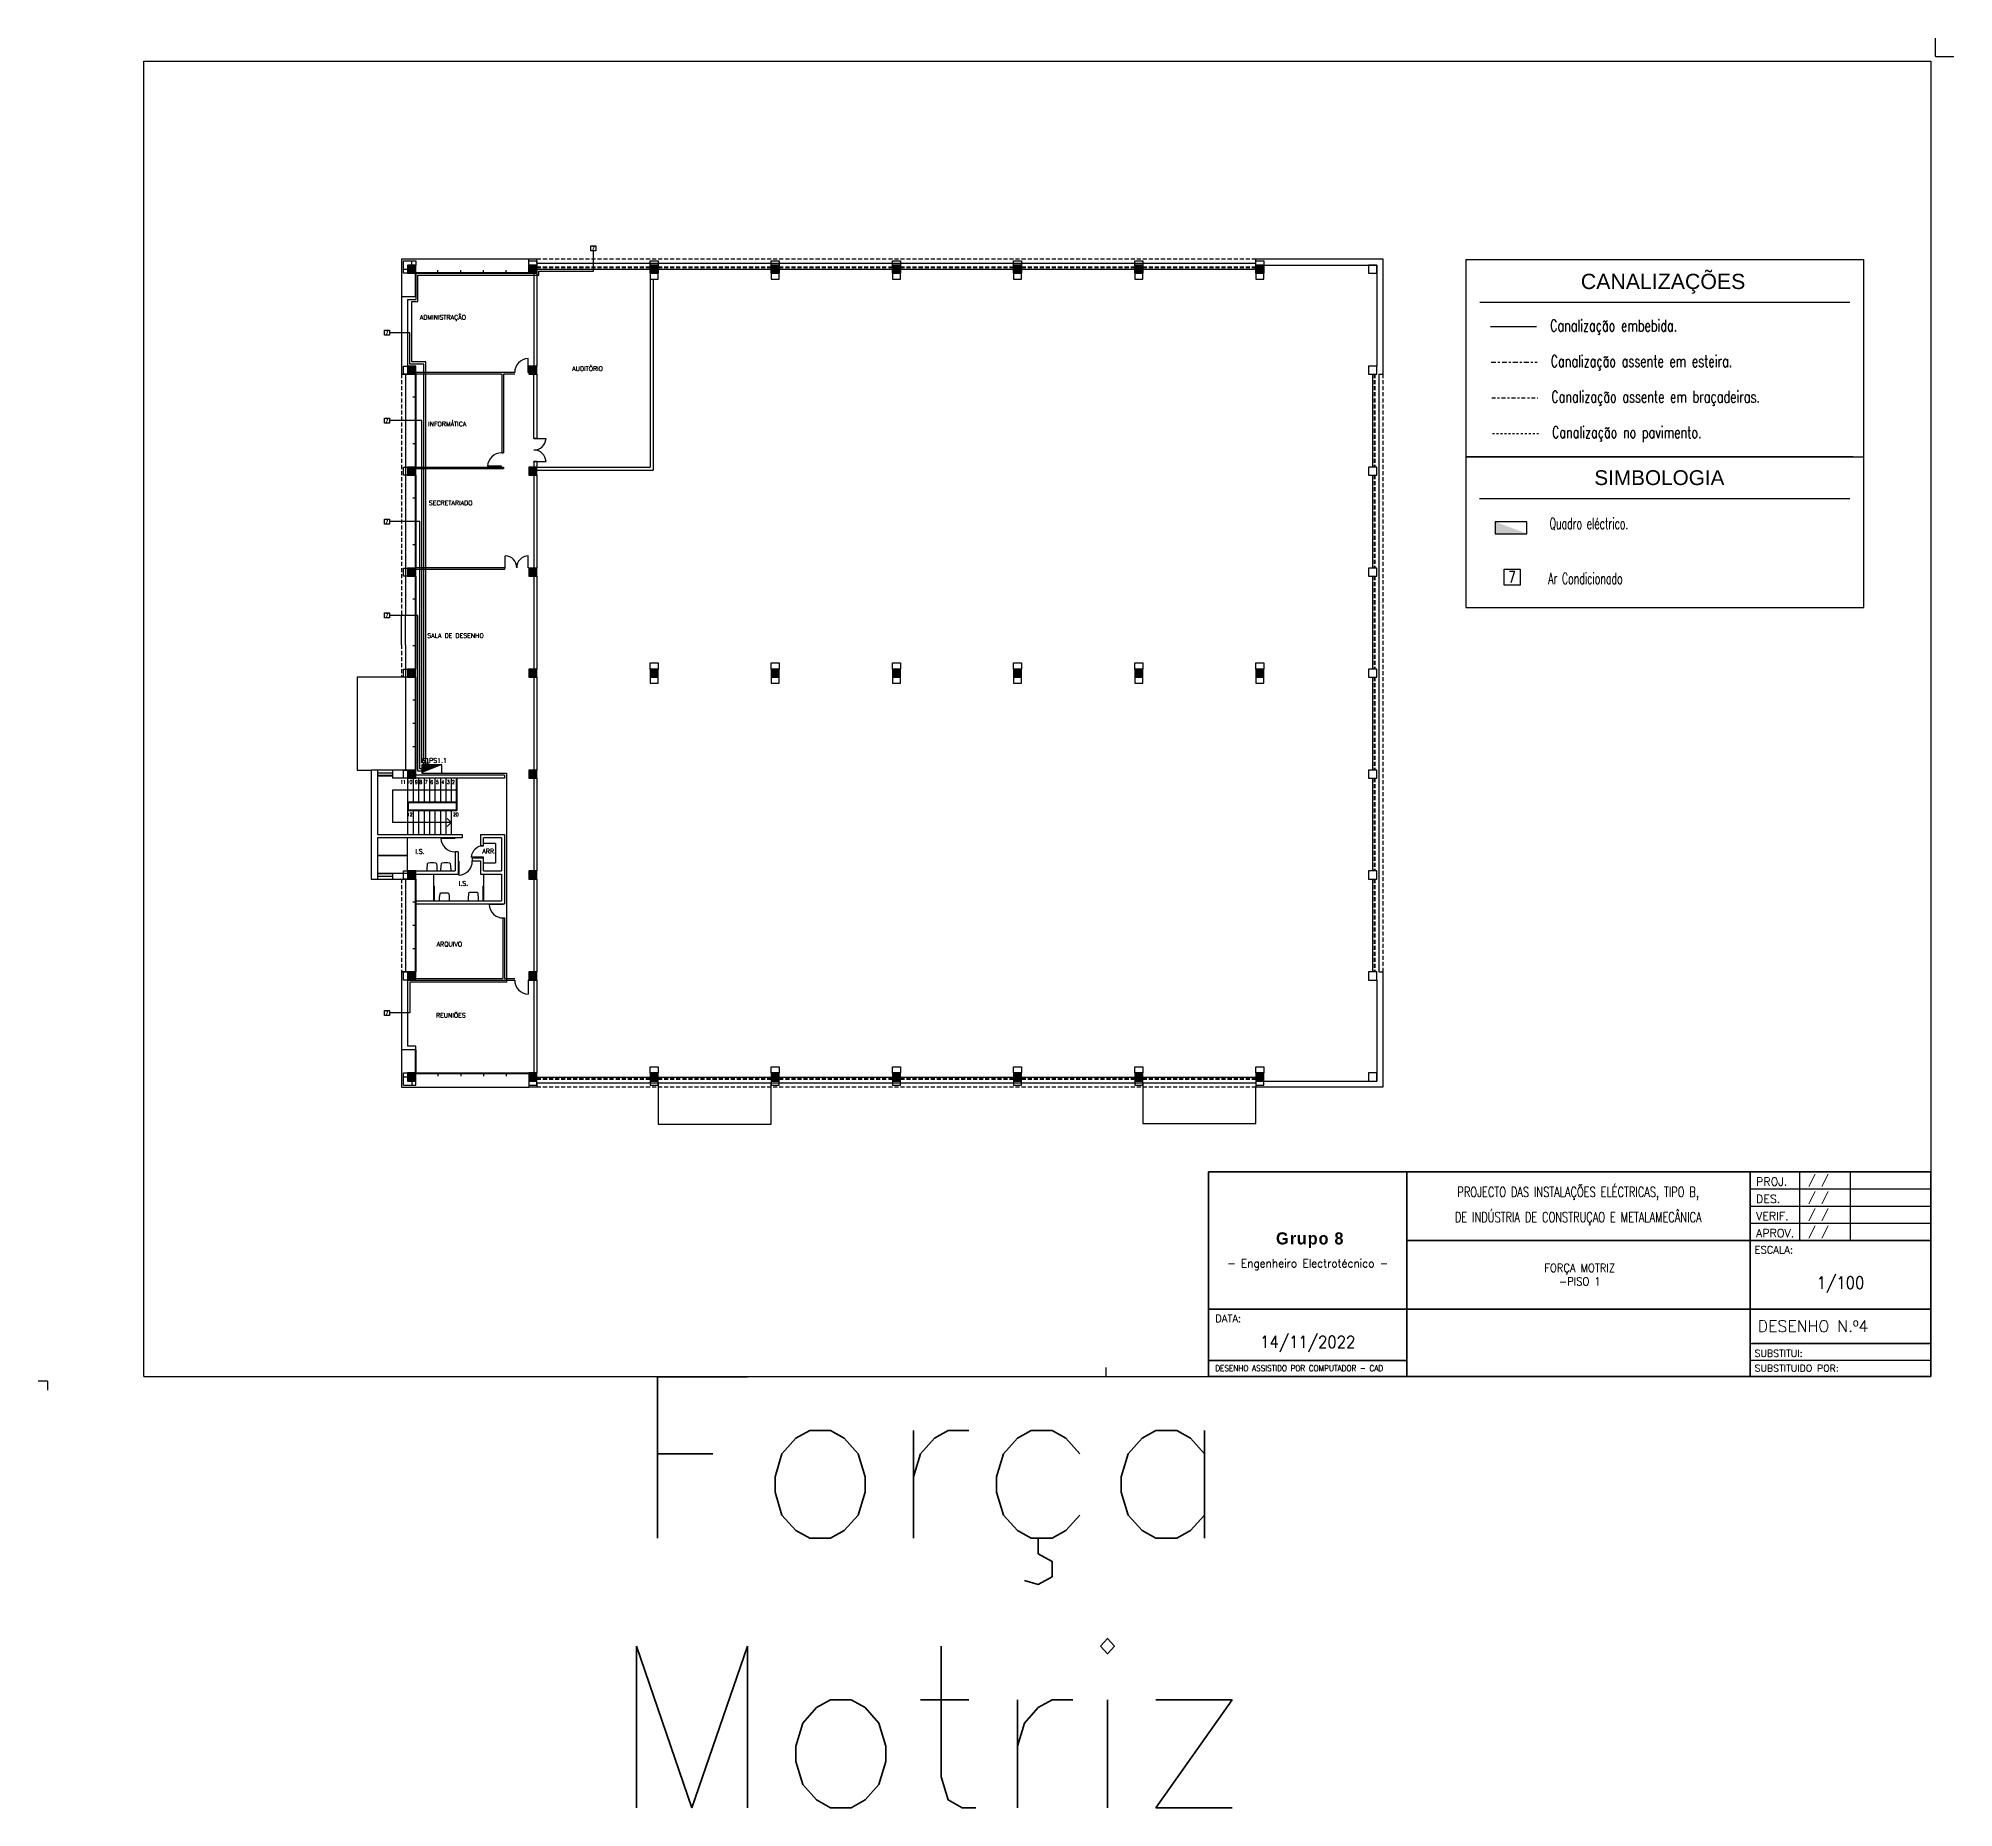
# Model space of a CAD drawing. Extents: x -9 to 600, y -23 to 65.
# Drawn here: x 505.2 to 600.1, y -23 to 64.6 of the extents above; entities that cross this region are included whole.
import ezdxf
from ezdxf.enums import TextEntityAlignment as Align

# ---------------------------------------------------------------- set-up
doc = ezdxf.new("R2010")
doc.units = 0
doc.header["$LTSCALE"] = 0.8
doc.header["$MEASUREMENT"] = 0
for name, pattern in [('CENTER2', [1.125, 0.75, -0.125, 0.125, -0.125]), ('DASHDOT2', [1.5875, 0.79375, -0.396875, 0, -0.396875]), ('HIDDEN', [0.375, 0.25, -0.125])]:
    doc.linetypes.add(name, pattern=pattern)
doc.layers.get('0').update_dxf_attribs({"color": 3, "linetype": 'CONTINUOUS'})
for name, color, linetype in [('Desenho base', 7, 'CONTINUOUS'), ('LEGENDA', 1, 'CONTINUOUS'), ('Quadros', 170, 'CONTINUOUS'), ('TOM', 4, 'CONTINUOUS'), ('tomadas2', 6, 'CONTINUOUS')]:
    doc.layers.add(name, color=color, linetype=linetype)
doc.styles.add('ARIAL', font='arial.ttf')
doc.styles.add('PEN', font='ROMANS.SHX', dxfattribs={"width": 0.7, "height": 1})
doc.styles.add('ROMANS', font='romans', dxfattribs={"width": 0.9})
doc.styles.get("Standard").update_dxf_attribs({"font": 'ROMANS'})

msp = doc.modelspace()

# ---------------------------------------------------------------- texts
at = {"color": 0, "linetype": 'Continuous', "lineweight": 20, "style": 'ROMANS'}
for s, p in [('PROJ.', (590.297, 7.769)), ('DES.', (590.297, 6.912)), ('VERIF.', (590.297, 6.065)), ('APROV.', (590.297, 5.217))]:
    msp.add_text(s, height=0.4, dxfattribs=at).set_placement(p)
at = {"color": 0, "lineweight": 20, "style": 'ROMANS'}
for s, height, p in [(' / /', 0.4, (592.6, 7.861)), (' / /', 0.4, (592.6, 7.011)), (' / /', 0.4, (592.6, 6.159)), (' / /', 0.4, (592.6, 5.309)), ('ESCALA:', 0.36, (590.224, 4.414)), ('DATA:', 0.36, (563.52, 1.014)), ('DESENHO N.º4 ', 0.57, (590.38, 0.527)), ('SUBSTITUI:', 0.34, (590.224, -0.697)), ('SUBSTITUIDO POR:', 0.34, (590.224, -1.437))]:
    msp.add_text(s, height=height, dxfattribs=at).set_placement(p)
at = {"color": 0, "lineweight": 20, "style": 'ROMANS', "width": 0.757635}
msp.add_text('DESENHO ASSISTIDO POR COMPUTADOR - CAD', height=0.304, dxfattribs=at).set_placement((563.52, -1.42), (571.834, -1.42), align=Align.FIT)
at = {"color": 0, "linetype": 'HIDDEN', "lineweight": 20, "insert": (581.489, 6.762), "char_height": 0.5, "width": 17.03517, "attachment_point": 5, "line_spacing_factor": 1.5, "style": 'ROMANS'}
msp.add_mtext('\\pxt28;{\\W0.71;PROJECTO DAS INSTALAÇÕES ELÉCTRICAS, TIPO B,\\PDE INDÚSTRIA DE CONSTRUÇAO E METALAMECÂNICA}', dxfattribs=at)
at = {"color": 0, "lineweight": 20, "insert": (594.477, 2.867), "char_height": 0.6, "width": 8.94, "attachment_point": 5, "style": 'ROMANS'}
msp.add_mtext('1/100', dxfattribs=at)
at = {"color": 7, "lineweight": 20, "insert": (568.097, -0.067), "char_height": 0.6, "width": 9.82, "attachment_point": 5, "style": 'ROMANS'}
msp.add_mtext('14/11/2022', dxfattribs=at)
at = {"layer": 'Desenho base', "style": 'ROMANS'}
for s, p in [('ADMINISTRAÇÃO', (524.134, 50.648)), ('AUDITÓRIO', (531.676, 48.103)), ('INFORMÁTICA', (524.549, 45.367)), ('SECRETARIADO', (524.581, 41.457)), ('SALA DE DESENHO', (524.502, 34.887)), ('I.S.', (523.907, 24.201)), ('ARR.', (527.229, 24.22)), ('I.S.', (526.063, 22.621)), ('ARQUIVO', (524.967, 19.611)), ('REUNIÕES', (524.932, 16.088))]:
    msp.add_text(s, height=0.225, dxfattribs=at).set_placement(p)
at = {"layer": 'Desenho base', "linetype": 'Continuous', "style": 'PEN', "width": 0.7}
for s, p in [('Canalização embebida.', (580.095, 50.06, 7.299)), ('Canalização assente em esteira.', (580.127, 48.299, 7.299)), ('Canalização assente em braçadeiras.', (580.159, 46.538, 7.299)), ('Canalização no pavimento.', (580.191, 44.777, 7.299))]:
    msp.add_text(s, height=0.5797, dxfattribs=at).set_placement(p)
at = {"layer": 'Desenho base'}
for s, height, style, width, p in [('Quadro eléctrico.', 0.56403, 'PEN', 0.6, (580.072, 40.27, 0.001)), ('Ar Condicionado', 0.56403, 'PEN', 0.6, (580.005, 37.548, 0.001)), ('11', 0.175, 'ROMANS', 0.9, (523.165, 27.662)), ('10', 0.175, 'ROMANS', 0.9, (523.491, 27.662)), ('9', 0.175, 'ROMANS', 0.9, (523.901, 27.662)), ('8', 0.175, 'ROMANS', 0.9, (524.115, 27.662)), ('7', 0.175, 'ROMANS', 0.9, (524.385, 27.662)), ('6', 0.175, 'ROMANS', 0.9, (524.656, 27.662)), ('5', 0.175, 'ROMANS', 0.9, (524.935, 27.662)), ('4', 0.175, 'ROMANS', 0.9, (525.196, 27.662)), ('3', 0.175, 'ROMANS', 0.9, (525.476, 27.662)), ('2', 0.175, 'ROMANS', 0.9, (525.727, 27.662)), ('12', 0.175, 'ROMANS', 0.9, (523.5, 26.059)), ('20', 0.175, 'ROMANS', 0.9, (525.783, 26.059))]:
    msp.add_text(s, height=height, dxfattribs=dict(at, style=style, width=width)).set_placement(p)
at = {"layer": 'Desenho base', "lineweight": 20, "insert": (568.096, 4.526), "char_height": 1, "attachment_point": 5}
msp.add_mtext_dynamic_manual_height_columns('{\\fVivaldi|b1|i0|c0|p66;\\H0.6x;\\T1.1;\\C7; Grupo 8\\H1.66667x;\\P\\Fromans|c0;\\H0.2x;\\T1;\\P\\H2x;\\W0.95;- Engenheiro Electrotécnico -}', width=9.81896, gutter_width=2, heights=[0], dxfattribs=at)
at = {"layer": 'Desenho base', "color": 7, "lineweight": 20, "insert": (581.567, 3.362), "char_height": 0.4, "width": 16.6992, "attachment_point": 5, "style": 'ROMANS'}
msp.add_mtext('\\pxt23;{\\C256;FORÇA MOTRIZ\\P-PISO 1}', dxfattribs=at)
at = {"layer": 'Desenho base', "insert": (549.438, -12.357), "char_height": 8, "attachment_point": 5}
msp.add_mtext_dynamic_manual_height_columns('Força Motriz', width=63.19061, gutter_width=15, heights=[0], dxfattribs=at)
at = {"layer": 'LEGENDA', "color": 2, "linetype": 'Continuous', "style": 'ROMANS', "width": 0.7}
for height, p in [(0.178, (532.728, 54.172)), (0.178, (522.506, 50)), (0.178, (522.506, 45.65)), (0.178, (522.506, 40.65)), (0.578, (578.212, 37.898)), (0.178, (522.506, 36.006)), (0.178, (522.506, 16.326))]:
    msp.add_text('7', height=height, dxfattribs=at).set_placement(p, align=Align.MIDDLE_CENTER)
at = {"layer": 'LEGENDA', "color": 1, "style": 'ARIAL'}
for s, height, p in [('CANALIZAÇÕES', 0.7547, (585.692, 52.536)), ('SIMBOLOGIA', 0.7343, (585.508, 42.821, 0.001))]:
    msp.add_text(s, height=height, dxfattribs=at).set_placement(p, align=Align.MIDDLE_CENTER)
at = {"layer": 'Quadros', "style": 'ROMANS'}
msp.add_text('Q_PS1.1', height=0.225, dxfattribs=at).set_placement((524.232, 28.705))

# ---------------------------------------------------------------- blocks, each defined once
blk = doc.blocks.new('PE')
for p, q in [((0, 0), (5, 0)), ((5, 0), (5, 100))]:
    blk.add_line(p, q)
blk.add_arc((0, 0), 100, 0, 87.134)
blk = doc.blocks.new('PD')
for p, q in [((-5, 0), (-5, 100)), ((0, 0), (-5, 0))]:
    blk.add_line(p, q)
blk.add_arc((0, 0), 100, 92.866, 180)
blk = doc.blocks.new('*X30')
at = {"color": 0}
for p, q in [((15.8, 29.801), (16.199, 30.2)), ((15.8, 29.871), (16.129, 30.2)), ((15.8, 29.942), (16.058, 30.2)), ((15.8, 30.013), (15.987, 30.2)), ((15.8, 30.084), (15.916, 30.2)), ((15.8, 30.154), (15.846, 30.2)), ((15.87, 29.8), (16.2, 30.13)), ((15.941, 29.8), (16.2, 30.059)), ((16.011, 29.8), (16.2, 29.989)), ((16.082, 29.8), (16.2, 29.918)), ((16.153, 29.8), (16.2, 29.847))]:
    blk.add_line(p, q, dxfattribs=at)
blk = doc.blocks.new('QUAD')
for p, q in [((0, 0), (0, 0.4)), ((0, 0.4), (1, 0.4)), ((1, 0), (0, 0)), ((1, 0.4), (1, 0))]:
    blk.add_line(p, q)
blk.add_solid([(0, 0.4), (1, 0.4), (1, 0), (1, 0.4)])
blk = doc.blocks.new('Folha A3')
at = {"color": 0}
for p, q in [((412, 289), (412, 293)), ((412, 289), (416, 289)), ((21, 288), (411, 288)), ((21, 1), (21, 288)), ((411, 288), (411, 1)), ((0, 0), (-2, 0)), ((0, 0), (0, -2)), ((21, 1), (411, 1)), ((231, 3), (231, 1))]:
    blk.add_line(p, q, dxfattribs=at)

# ---------------------------------------------------------------- linework, layer by layer
at = {"color": 0, "lineweight": 120}
for p, q in [((598.947, 8.462), (563.187, 8.462)), ((563.187, 8.462), (563.187, -1.678)), ((598.947, 8.462), (598.947, -1.678)), ((598.947, -1.678), (563.187, -1.678))]:
    msp.add_line(p, q, dxfattribs=at)
at = {"color": 0, "lineweight": 60}
for p, q in [((573.007, 8.462), (573.007, -1.678)), ((590.007, 8.462), (590.007, -1.678)), ((573.007, 5.062), (598.947, 5.062)), ((563.187, 1.662), (598.947, 1.662)), ((573.007, -0.888), (563.187, -0.888))]:
    msp.add_line(p, q, dxfattribs=at)
at = {"color": 0, "lineweight": 30}
for p, q in [((590.007, 7.612), (598.947, 7.612)), ((592.447, 8.462), (592.447, 5.062)), ((594.947, 8.462), (594.947, 5.062)), ((590.007, 6.762), (598.947, 6.762)), ((590.007, 5.91), (598.947, 5.91)), ((590.007, -0.038), (598.947, -0.038)), ((598.947, -0.888), (590.007, -0.888)), ((598.947, -0.038), (590.127, -0.038))]:
    msp.add_line(p, q, dxfattribs=at)
at = {"layer": 'Desenho base'}
for p, q in [((523.232, 53.648), (529.532, 53.648)), ((523.332, 52.948), (523.332, 53.548)), ((523.332, 53.548), (523.932, 53.548)), ((523.332, 53.148), (523.532, 53.148)), ((523.532, 53.348), (523.532, 52.948)), ((523.932, 53.348), (523.532, 53.348)), ((523.732, 53.348), (523.732, 53.548)), ((523.932, 53.548), (523.932, 53.348)), ((523.932, 52.948), (523.932, 53.348)), ((529.532, 53.648), (529.932, 53.648)), ((529.532, 53.348), (529.532, 53.648)), ((529.932, 53.348), (529.532, 53.348)), ((529.532, 53.348), (529.532, 52.948)), ((529.932, 53.448), (529.932, 53.648)), ((529.932, 53.448), (565.532, 53.448)), ((529.932, 52.948), (529.932, 53.348)), ((529.932, 53.148), (535.532, 53.148)), ((535.932, 53.348), (535.532, 53.348)), ((535.532, 53.348), (535.532, 52.948)), ((535.932, 52.948), (535.932, 53.348)), ((535.932, 53.148), (541.532, 53.148)), ((541.932, 53.348), (541.532, 53.348)), ((541.532, 53.348), (541.532, 52.948)), ((541.932, 52.948), (541.932, 53.348)), ((541.932, 53.148), (547.532, 53.148)), ((547.932, 53.348), (547.532, 53.348)), ((547.532, 53.348), (547.532, 52.948)), ((547.932, 52.948), (547.932, 53.348)), ((547.932, 53.148), (553.532, 53.148)), ((553.932, 53.348), (553.532, 53.348)), ((553.532, 53.348), (553.532, 52.948)), ((553.932, 52.948), (553.932, 53.348)), ((553.932, 53.148), (559.532, 53.148)), ((559.932, 53.348), (559.532, 53.348)), ((559.532, 53.348), (559.532, 52.948)), ((559.932, 52.948), (559.932, 53.348)), ((559.932, 53.148), (565.532, 53.148)), ((565.532, 53.648), (571.811, 53.648)), ((565.532, 53.448), (565.532, 53.648)), ((565.932, 53.348), (565.532, 53.348)), ((565.532, 53.348), (565.532, 52.948)), ((565.932, 53.348), (571.511, 53.348)), ((565.932, 52.948), (565.932, 53.348)), ((571.511, 53.348), (571.111, 53.348)), ((571.111, 53.348), (571.111, 52.948)), ((571.511, 53.348), (571.511, 48.348)), ((571.511, 52.948), (571.511, 53.348)), ((571.811, 53.648), (571.811, 47.948)), ((575.92, 53.621, -0.002), (595.629, 53.621)), ((575.92, 53.621), (575.92, 43.86)), ((595.629, 43.86), (595.629, 53.621)), ((523.532, 52.948), (523.332, 52.948)), ((523.532, 52.948), (523.932, 52.948)), ((523.902, 52.948), (523.902, 51.798)), ((523.932, 52.978), (529.532, 52.978)), ((523.932, 52.948), (529.532, 52.948)), ((523.932, 52.948), (523.932, 51.798)), ((525.032, 52.948), (525.032, 53.098)), ((526.157, 52.948), (526.157, 53.098)), ((527.282, 52.948), (527.282, 53.098)), ((528.407, 52.948), (528.407, 53.098)), ((529.532, 52.948), (529.932, 52.948)), ((529.782, 52.948), (529.782, 48.348)), ((529.932, 52.948), (529.932, 48.348)), ((535.532, 52.948), (535.932, 52.948)), ((535.532, 52.648), (535.532, 43.348)), ((535.682, 52.648), (535.682, 43.198)), ((541.532, 52.948), (541.932, 52.948)), ((547.532, 52.948), (547.932, 52.948)), ((553.532, 52.948), (553.932, 52.948)), ((559.532, 52.948), (559.932, 52.948)), ((565.532, 52.948), (565.932, 52.948)), ((571.111, 52.948), (571.511, 52.948)), ((523.232, 51.798), (523.232, 47.948)), ((523.232, 51.798), (523.932, 51.798)), ((523.532, 51.648), (523.932, 51.648)), ((523.532, 51.648), (523.532, 48.348)), ((523.932, 51.798), (523.932, 51.648)), ((594.934, 51.486), (576.615, 51.486)), ((523.232, 47.948), (523.532, 47.948)), ((523.432, 47.948), (523.432, 36.004)), ((523.932, 48.348), (523.532, 48.348)), ((523.532, 48.348), (523.532, 47.948)), ((523.532, 47.948), (523.932, 47.948)), ((523.902, 47.948), (523.902, 43.348)), ((523.932, 47.948), (523.932, 48.348)), ((523.932, 47.948), (523.932, 43.348)), ((529.932, 48.348), (529.532, 48.348)), ((529.532, 48.348), (529.532, 47.948)), ((529.532, 47.948), (529.932, 47.948)), ((529.782, 44.758), (529.782, 47.948)), ((529.932, 47.948), (529.932, 48.348)), ((529.932, 47.948), (529.932, 44.758)), ((571.511, 48.348), (571.111, 48.348)), ((571.111, 48.348), (571.111, 47.948)), ((571.111, 47.948), (571.511, 47.948)), ((571.311, 47.948), (571.311, 43.348)), ((571.511, 47.948), (571.511, 48.348)), ((571.611, 47.948), (571.611, 18.348)), ((571.611, 47.948), (571.811, 47.948)), ((523.932, 46.798), (523.782, 46.798)), ((523.932, 45.648), (523.782, 45.648)), ((529.932, 44.758), (529.782, 44.758)), ((523.932, 44.498), (523.782, 44.498)), ((528.202, 44.048), (528.282, 44.048)), ((575.92, 43.86), (595.629, 43.86)), ((595.097, 43.86, 0.002), (575.92, 43.86)), ((575.92, 43.86), (575.92, 36.393)), ((595.629, 36.393), (595.629, 43.86)), ((523.932, 43.348), (523.532, 43.348)), ((523.532, 43.348), (523.532, 42.948)), ((523.532, 42.948), (523.932, 42.948)), ((523.902, 42.948), (523.902, 38.348)), ((523.932, 43.348), (528.282, 43.348)), ((523.932, 42.948), (523.932, 43.348)), ((523.932, 43.268), (528.282, 43.268)), ((523.932, 42.948), (523.932, 38.348)), ((529.932, 43.348), (529.532, 43.348)), ((529.532, 43.348), (529.532, 42.948)), ((529.532, 43.348), (529.782, 43.348)), ((529.532, 42.948), (529.932, 42.948)), ((529.932, 43.618), (529.782, 43.618)), ((529.782, 43.618), (529.782, 43.348)), ((529.782, 42.948), (529.782, 38.348)), ((529.782, 42.948), (529.782, 42.916)), ((529.932, 43.618), (529.932, 43.348)), ((529.932, 42.948), (529.932, 43.348)), ((529.932, 43.348), (535.532, 43.348)), ((529.932, 43.198), (535.682, 43.198)), ((529.932, 42.948), (529.932, 38.348)), ((571.511, 43.348), (571.111, 43.348)), ((571.111, 43.348), (571.111, 42.948)), ((571.111, 42.948), (571.511, 42.948)), ((571.311, 42.948), (571.311, 38.348)), ((571.511, 42.948), (571.511, 43.348)), ((523.932, 41.798), (523.782, 41.798)), ((576.597, 41.782, 0.001), (594.934, 41.782, 0.001)), ((523.932, 40.648), (523.782, 40.648)), ((523.932, 39.498), (523.782, 39.498)), ((523.932, 38.348), (523.532, 38.348)), ((523.532, 38.348), (523.532, 37.948)), ((523.532, 37.948), (523.932, 37.948)), ((523.902, 37.948), (523.902, 36.004)), ((528.332, 38.358), (523.932, 38.358)), ((523.932, 37.948), (523.932, 38.348)), ((528.332, 38.278), (523.932, 38.278)), ((523.932, 37.948), (523.932, 36.004)), ((528.332, 38.358), (528.332, 38.278)), ((529.532, 38.358), (529.532, 38.278)), ((529.932, 38.348), (529.532, 38.348)), ((529.532, 38.348), (529.532, 37.948)), ((529.532, 37.948), (529.932, 37.948)), ((529.782, 37.948), (529.782, 33.348)), ((529.932, 37.948), (529.932, 38.348)), ((529.932, 37.948), (529.932, 33.348)), ((571.511, 38.348), (571.111, 38.348)), ((571.111, 38.348), (571.111, 37.948)), ((571.111, 37.948), (571.511, 37.948)), ((571.311, 37.948), (571.311, 33.348)), ((571.511, 37.948), (571.511, 38.348)), ((523.932, 36.798), (523.782, 36.798)), ((575.92, 36.393), (595.629, 36.393)), ((523.232, 34.54), (523.232, 36.004)), ((523.432, 34.54), (523.432, 36.004)), ((523.902, 36.004), (523.902, 34.54)), ((523.932, 36.004), (523.932, 34.54)), ((523.432, 34.54), (523.432, 28.348)), ((523.932, 34.498), (523.782, 34.498)), ((523.902, 34.54), (523.902, 33.348)), ((523.932, 34.54), (523.932, 33.348)), ((523.932, 33.348), (523.532, 33.348)), ((523.532, 33.348), (523.532, 32.948)), ((523.932, 32.948), (523.932, 33.348)), ((529.932, 33.348), (529.532, 33.348)), ((529.532, 33.348), (529.532, 32.948)), ((529.932, 32.948), (529.932, 33.348)), ((535.932, 33.348), (535.532, 33.348)), ((535.532, 33.348), (535.532, 32.948)), ((535.932, 32.948), (535.932, 33.348)), ((541.932, 33.348), (541.532, 33.348)), ((541.532, 33.348), (541.532, 32.948)), ((541.932, 32.948), (541.932, 33.348)), ((547.932, 33.348), (547.532, 33.348)), ((547.532, 33.348), (547.532, 32.948)), ((547.932, 32.948), (547.932, 33.348)), ((553.932, 33.348), (553.532, 33.348)), ((553.532, 33.348), (553.532, 32.948)), ((553.932, 32.948), (553.932, 33.348)), ((559.932, 33.348), (559.532, 33.348)), ((559.532, 33.348), (559.532, 32.948)), ((559.932, 32.948), (559.932, 33.348)), ((565.932, 33.348), (565.532, 33.348)), ((565.532, 33.348), (565.532, 32.948)), ((565.932, 32.948), (565.932, 33.348)), ((571.511, 33.348), (571.111, 33.348)), ((571.111, 33.348), (571.111, 32.948)), ((571.511, 32.948), (571.511, 33.348)), ((521.032, 32.948), (521.032, 28.348)), ((523.432, 32.948), (521.032, 32.948)), ((523.532, 32.948), (523.932, 32.948)), ((523.902, 32.948), (523.902, 28.348)), ((523.932, 32.948), (523.932, 28.348)), ((529.532, 32.948), (529.932, 32.948)), ((529.782, 32.948), (529.782, 28.348)), ((529.932, 32.948), (529.932, 28.348)), ((535.532, 32.948), (535.932, 32.948)), ((541.532, 32.948), (541.932, 32.948)), ((547.532, 32.948), (547.932, 32.948)), ((553.532, 32.948), (553.932, 32.948)), ((559.532, 32.948), (559.932, 32.948)), ((565.532, 32.948), (565.932, 32.948)), ((571.111, 32.948), (571.511, 32.948)), ((571.311, 32.948), (571.311, 28.348)), ((523.932, 31.798), (523.782, 31.798)), ((523.932, 30.648), (523.782, 30.648)), ((523.932, 29.498), (523.782, 29.498)), ((521.032, 28.348), (521.732, 28.348)), ((522.032, 28.348), (521.732, 28.348)), ((521.732, 28.348), (521.732, 22.948)), ((522.782, 28.348), (522.032, 28.348)), ((522.032, 28.348), (522.032, 25.148)), ((522.782, 28.198), (522.032, 28.198)), ((522.782, 28.078), (522.032, 28.078)), ((522.782, 28.048), (522.032, 28.048)), ((522.782, 28.348), (522.782, 27.948)), ((523.532, 28.348), (522.782, 28.348)), ((523.532, 27.948), (522.782, 27.948)), ((523.932, 28.348), (523.532, 28.348)), ((523.532, 28.348), (523.532, 27.948)), ((523.532, 27.948), (523.532, 26.748)), ((523.532, 27.948), (523.932, 27.948)), ((523.802, 27.948), (523.802, 26.748)), ((523.932, 27.948), (523.932, 28.348)), ((528.332, 28.098), (523.932, 28.098)), ((528.332, 27.948), (523.932, 27.948)), ((524.072, 27.948), (524.072, 26.748)), ((524.342, 27.948), (524.342, 26.748)), ((524.612, 27.948), (524.612, 26.748)), ((524.882, 27.948), (524.882, 26.748)), ((525.152, 27.948), (525.152, 26.748)), ((525.422, 27.948), (525.422, 26.748)), ((525.692, 27.948), (525.692, 26.748)), ((525.932, 27.948), (525.932, 26.378)), ((525.962, 27.948), (525.962, 26.348)), ((528.332, 28.098), (528.332, 27.948)), ((529.932, 28.348), (529.532, 28.348)), ((529.532, 28.348), (529.532, 27.948)), ((529.532, 27.948), (529.932, 27.948)), ((529.782, 27.948), (529.782, 23.348)), ((529.932, 27.948), (529.932, 28.348)), ((529.932, 27.948), (529.932, 23.348)), ((571.511, 28.348), (571.111, 28.348)), ((571.111, 28.348), (571.111, 27.948)), ((571.111, 27.948), (571.511, 27.948)), ((571.311, 27.948), (571.311, 23.348)), ((571.511, 27.948), (571.511, 28.348)), ((525.932, 27.348), (522.782, 27.348)), ((522.782, 27.348), (522.782, 25.748)), ((523.532, 26.748), (523.532, 26.348)), ((525.932, 26.748), (523.532, 26.748)), ((523.562, 26.718), (523.562, 26.378)), ((525.932, 26.718), (523.562, 26.718)), ((525.692, 25.748), (522.782, 25.748)), ((523.532, 26.348), (523.532, 25.148)), ((523.532, 26.348), (525.962, 26.348)), ((523.562, 26.378), (525.932, 26.378)), ((523.802, 26.348), (523.802, 25.148)), ((524.072, 26.348), (524.072, 25.148)), ((524.342, 26.348), (524.342, 25.148)), ((524.612, 26.348), (524.612, 25.148)), ((524.882, 26.348), (524.882, 25.148)), ((525.152, 26.348), (525.152, 25.148)), ((525.422, 26.348), (525.422, 25.148)), ((525.692, 25.748), (525.492, 25.948)), ((525.692, 25.748), (525.492, 25.548)), ((525.692, 26.348), (525.692, 25.148)), ((522.032, 25.148), (526.232, 25.148)), ((526.232, 24.998), (522.032, 24.998)), ((522.032, 24.998), (522.032, 22.948)), ((523.532, 23.348), (523.532, 24.998)), ((526.232, 25.148), (526.232, 24.998)), ((527.132, 25.148), (528.332, 25.148)), ((527.132, 25.148), (527.132, 24.598)), ((527.282, 24.598), (527.282, 24.998)), ((528.182, 24.998), (527.282, 24.998)), ((527.882, 24.708), (527.282, 24.708)), ((527.882, 24.708), (527.882, 23.748)), ((528.182, 24.998), (528.182, 23.348)), ((528.332, 25.148), (528.332, 21.723)), ((522.032, 24.138), (523.532, 24.138)), ((522.032, 24.108), (523.532, 24.108)), ((526.032, 24.298), (525.882, 24.298)), ((525.882, 24.298), (525.882, 23.348)), ((526.032, 24.298), (526.032, 23.198)), ((526.732, 23.998), (526.732, 23.848)), ((526.732, 23.998), (527.282, 23.998)), ((526.732, 23.848), (527.132, 23.848)), ((527.132, 24.598), (527.282, 24.598)), ((527.132, 23.848), (527.132, 23.198)), ((527.282, 23.348), (527.282, 23.998)), ((527.282, 23.748), (527.882, 23.748)), ((521.732, 22.948), (522.032, 22.948)), ((522.032, 23.248), (522.782, 23.248)), ((522.032, 23.218), (522.782, 23.218)), ((522.032, 23.098), (522.782, 23.098)), ((522.032, 22.948), (522.782, 22.948)), ((522.782, 23.248), (522.782, 22.948)), ((522.782, 23.248), (523.532, 23.248)), ((522.782, 22.948), (523.532, 22.948)), ((523.432, 22.948), (523.432, 18.348)), ((523.932, 23.348), (523.532, 23.348)), ((523.532, 23.348), (523.532, 22.948)), ((523.532, 22.948), (523.932, 22.948)), ((523.902, 22.948), (523.902, 18.348)), ((523.932, 23.348), (525.882, 23.348)), ((523.932, 22.948), (523.932, 23.348)), ((523.932, 23.198), (526.032, 23.198)), ((523.932, 22.948), (523.932, 18.348)), ((524.832, 21.873), (524.832, 23.198)), ((527.132, 23.198), (528.182, 23.198)), ((527.282, 23.348), (528.182, 23.348)), ((527.282, 23.198), (527.282, 21.873)), ((528.182, 23.198), (528.182, 21.873)), ((529.932, 23.348), (529.532, 23.348)), ((529.532, 23.348), (529.532, 22.948)), ((529.532, 22.948), (529.932, 22.948)), ((529.782, 22.948), (529.782, 18.348)), ((529.932, 22.948), (529.932, 23.348)), ((529.932, 22.948), (529.932, 18.348)), ((571.511, 23.348), (571.111, 23.348)), ((571.111, 23.348), (571.111, 22.948)), ((571.111, 22.948), (571.511, 22.948)), ((571.311, 22.948), (571.311, 18.348)), ((571.511, 22.948), (571.511, 23.348)), ((523.932, 21.873), (528.182, 21.873)), ((524.832, 22.598), (524.862, 22.598)), ((524.862, 21.873), (524.862, 22.598)), ((527.252, 22.598), (527.282, 22.598)), ((527.252, 22.598), (527.252, 21.873)), ((523.932, 21.798), (523.782, 21.798)), ((523.932, 21.723), (528.332, 21.723)), ((528.252, 21.023), (528.332, 21.023)), ((523.932, 20.648), (523.782, 20.648)), ((523.932, 19.498), (523.782, 19.498)), ((523.232, 18.348), (523.232, 14.498)), ((523.532, 18.348), (523.232, 18.348)), ((523.932, 18.348), (523.532, 18.348)), ((523.532, 18.348), (523.532, 17.948)), ((523.932, 17.948), (523.932, 18.348)), ((529.932, 18.348), (529.532, 18.348)), ((529.532, 18.348), (529.532, 17.948)), ((529.932, 17.948), (529.932, 18.348)), ((571.511, 18.348), (571.111, 18.348)), ((571.111, 18.348), (571.111, 17.948)), ((571.511, 17.948), (571.511, 18.348)), ((571.611, 18.348), (571.811, 18.348)), ((571.811, 18.348), (571.811, 12.648)), ((523.532, 17.948), (523.532, 14.678)), ((523.532, 17.948), (523.932, 17.948)), ((529.532, 17.948), (529.932, 17.948)), ((529.782, 17.948), (529.782, 13.348)), ((529.932, 17.948), (529.932, 13.348)), ((571.111, 17.948), (571.511, 17.948)), ((571.511, 17.948), (571.511, 12.948)), ((523.232, 14.498), (523.232, 12.648)), ((523.902, 14.498), (523.232, 14.498)), ((523.932, 14.678), (523.532, 14.678)), ((523.902, 14.498), (523.902, 13.348)), ((523.932, 14.498), (523.932, 14.678)), ((523.932, 14.498), (523.932, 13.348)), ((523.332, 13.348), (523.532, 13.348)), ((523.332, 12.748), (523.332, 13.348)), ((523.932, 13.348), (523.532, 13.348)), ((523.532, 13.348), (523.532, 12.948)), ((523.932, 13.348), (529.532, 13.348)), ((523.932, 12.948), (523.932, 13.348)), ((523.932, 13.318), (529.532, 13.318)), ((525.032, 13.348), (525.032, 13.198)), ((526.157, 13.348), (526.157, 13.198)), ((527.282, 13.348), (527.282, 13.198)), ((528.407, 13.348), (528.407, 13.198)), ((529.932, 13.348), (529.532, 13.348)), ((529.532, 13.348), (529.532, 12.948)), ((529.932, 12.948), (529.932, 13.348)), ((535.932, 13.348), (535.532, 13.348)), ((535.532, 13.348), (535.532, 12.948)), ((535.932, 12.948), (535.932, 13.348)), ((541.932, 13.348), (541.532, 13.348)), ((541.532, 13.348), (541.532, 12.948)), ((541.932, 12.948), (541.932, 13.348)), ((547.932, 13.348), (547.532, 13.348)), ((547.532, 13.348), (547.532, 12.948)), ((547.932, 12.948), (547.932, 13.348)), ((553.932, 13.348), (553.532, 13.348)), ((553.532, 13.348), (553.532, 12.948)), ((553.932, 12.948), (553.932, 13.348)), ((559.932, 13.348), (559.532, 13.348)), ((559.532, 13.348), (559.532, 12.948)), ((559.932, 12.948), (559.932, 13.348)), ((565.932, 13.348), (565.532, 13.348)), ((565.532, 13.348), (565.532, 12.948)), ((565.932, 12.948), (565.932, 13.348)), ((571.511, 13.348), (571.111, 13.348)), ((571.111, 13.348), (571.111, 12.948)), ((571.511, 12.948), (571.511, 13.348)), ((523.232, 12.648), (529.532, 12.648)), ((523.532, 13.148), (523.332, 13.148)), ((523.332, 12.748), (523.932, 12.748)), ((523.532, 12.948), (523.932, 12.948)), ((523.732, 12.948), (523.732, 12.748)), ((523.932, 12.748), (523.932, 12.948)), ((529.532, 12.948), (529.532, 12.648)), ((529.532, 12.948), (529.932, 12.948)), ((529.932, 12.648), (529.532, 12.648)), ((529.932, 13.148), (535.532, 13.148)), ((565.532, 12.848), (529.932, 12.848)), ((529.932, 12.848), (529.932, 12.648)), ((535.532, 12.948), (535.932, 12.948)), ((535.932, 13.148), (541.532, 13.148)), ((535.932, 12.848), (535.932, 10.818)), ((541.532, 12.948), (541.932, 12.948)), ((541.532, 10.818), (541.532, 12.848)), ((541.932, 13.148), (547.532, 13.148)), ((547.532, 12.948), (547.932, 12.948)), ((547.932, 13.148), (553.532, 13.148)), ((553.532, 12.948), (553.932, 12.948)), ((553.932, 13.148), (559.532, 13.148)), ((559.532, 12.948), (559.932, 12.948)), ((559.932, 13.148), (565.532, 13.148)), ((559.932, 12.848), (559.932, 10.848)), ((565.532, 12.948), (565.932, 12.948)), ((565.532, 12.848), (565.532, 12.648)), ((565.532, 10.848), (565.532, 12.648)), ((571.811, 12.648), (565.532, 12.648)), ((565.932, 12.948), (571.511, 12.948)), ((571.111, 12.948), (571.511, 12.948)), ((535.932, 10.818), (541.532, 10.818)), ((559.932, 10.848), (565.532, 10.848))]:
    msp.add_line(p, q, dxfattribs=at)
at = {"layer": 'Desenho base', "linetype": 'Continuous'}
for p, q in [((523.232, 53.648), (523.232, 51.798)), ((528.832, 48.028), (523.932, 48.028)), ((528.202, 47.948), (523.932, 47.948)), ((528.202, 47.948), (528.202, 44.048)), ((528.832, 47.948), (528.282, 47.948)), ((528.282, 47.948), (528.282, 44.048)), ((528.282, 43.348), (528.282, 43.268)), ((528.252, 21.023), (528.252, 18.028)), ((528.332, 21.023), (528.332, 18.028)), ((523.932, 18.028), (528.252, 18.028)), ((528.332, 18.028), (528.832, 18.028)), ((523.932, 17.948), (528.832, 17.948))]:
    msp.add_line(p, q, dxfattribs=at)
at = {"layer": 'Desenho base', "linetype": 'HIDDEN'}
for p, q in [((529.932, 53.648), (565.532, 53.648)), ((529.932, 53.258), (535.532, 53.258)), ((529.932, 53.228), (535.532, 53.228)), ((535.932, 53.258), (541.532, 53.258)), ((535.932, 53.228), (541.532, 53.228)), ((541.932, 53.258), (547.532, 53.258)), ((541.932, 53.228), (547.532, 53.228)), ((547.932, 53.258), (553.532, 53.258)), ((547.932, 53.228), (553.532, 53.228)), ((553.932, 53.258), (559.532, 53.258)), ((553.932, 53.228), (559.532, 53.228)), ((559.932, 53.258), (565.532, 53.258)), ((559.932, 53.228), (565.532, 53.228)), ((523.232, 47.948), (523.232, 36.004)), ((571.391, 47.948), (571.391, 43.348)), ((571.421, 47.948), (571.421, 43.348)), ((571.811, 47.948), (571.811, 18.348)), ((571.391, 42.948), (571.391, 38.348)), ((571.421, 42.948), (571.421, 38.348)), ((571.391, 37.948), (571.391, 33.348)), ((571.421, 37.948), (571.421, 33.348)), ((523.232, 34.54), (523.232, 32.948)), ((571.391, 32.948), (571.391, 28.348)), ((571.421, 32.948), (571.421, 28.348)), ((571.391, 27.948), (571.391, 23.348)), ((571.421, 27.948), (571.421, 23.348)), ((523.232, 22.948), (523.232, 18.348)), ((571.391, 22.948), (571.391, 18.348)), ((571.421, 22.948), (571.421, 18.348)), ((529.932, 13.068), (535.532, 13.068)), ((529.932, 13.038), (535.532, 13.038)), ((565.532, 12.648), (529.932, 12.648)), ((535.932, 13.068), (541.532, 13.068)), ((535.932, 13.038), (541.532, 13.038)), ((541.932, 13.068), (547.532, 13.068)), ((541.932, 13.038), (547.532, 13.038)), ((547.932, 13.068), (553.532, 13.068)), ((547.932, 13.038), (553.532, 13.038)), ((553.932, 13.068), (559.532, 13.068)), ((553.932, 13.038), (559.532, 13.038)), ((559.932, 13.068), (565.532, 13.068)), ((559.932, 13.038), (565.532, 13.038))]:
    msp.add_line(p, q, dxfattribs=at)
at = {"layer": 'Desenho base'}
for points in [[(523.532, 52.948), (523.932, 52.948), (523.932, 53.348), (523.532, 53.348)], [(529.532, 53.348), (529.932, 53.348), (529.932, 52.948), (529.532, 52.948)], [(535.532, 53.348), (535.932, 53.348), (535.932, 52.948), (535.532, 52.948)], [(541.532, 53.348), (541.932, 53.348), (541.932, 52.948), (541.532, 52.948)], [(547.532, 53.348), (547.932, 53.348), (547.932, 52.948), (547.532, 52.948)], [(553.532, 53.348), (553.932, 53.348), (553.932, 52.948), (553.532, 52.948)], [(559.532, 53.348), (559.932, 53.348), (559.932, 52.948), (559.532, 52.948)], [(565.532, 53.348), (565.932, 53.348), (565.932, 52.948), (565.532, 52.948)], [(523.532, 47.948), (523.932, 47.948), (523.932, 48.348), (523.532, 48.348)], [(529.532, 47.948), (529.932, 47.948), (529.932, 48.348), (529.532, 48.348)], [(523.532, 42.948), (523.932, 42.948), (523.932, 43.348), (523.532, 43.348)], [(529.532, 42.948), (529.932, 42.948), (529.932, 43.348), (529.532, 43.348)], [(523.532, 37.948), (523.932, 37.948), (523.932, 38.348), (523.532, 38.348)], [(529.532, 37.948), (529.932, 37.948), (529.932, 38.348), (529.532, 38.348)], [(523.532, 32.948), (523.932, 32.948), (523.932, 33.348), (523.532, 33.348)], [(529.532, 32.948), (529.932, 32.948), (529.932, 33.348), (529.532, 33.348)], [(535.532, 32.948), (535.932, 32.948), (535.932, 33.348), (535.532, 33.348)], [(541.532, 32.948), (541.932, 32.948), (541.932, 33.348), (541.532, 33.348)], [(547.532, 32.948), (547.932, 32.948), (547.932, 33.348), (547.532, 33.348)], [(553.532, 32.948), (553.932, 32.948), (553.932, 33.348), (553.532, 33.348)], [(559.532, 32.948), (559.932, 32.948), (559.932, 33.348), (559.532, 33.348)], [(565.532, 32.948), (565.932, 32.948), (565.932, 33.348), (565.532, 33.348)], [(523.532, 27.948), (523.932, 27.948), (523.932, 28.348), (523.532, 28.348)], [(529.532, 27.948), (529.932, 27.948), (529.932, 28.348), (529.532, 28.348)], [(523.532, 22.948), (523.932, 22.948), (523.932, 23.348), (523.532, 23.348)], [(529.532, 22.948), (529.932, 22.948), (529.932, 23.348), (529.532, 23.348)], [(523.532, 17.948), (523.932, 17.948), (523.932, 18.348), (523.532, 18.348)], [(529.532, 17.948), (529.932, 17.948), (529.932, 18.348), (529.532, 18.348)], [(523.532, 12.948), (523.932, 12.948), (523.932, 13.348), (523.532, 13.348)], [(529.532, 12.948), (529.932, 12.948), (529.932, 13.348), (529.532, 13.348)], [(535.532, 12.948), (535.932, 12.948), (535.932, 13.348), (535.532, 13.348)], [(541.532, 12.948), (541.932, 12.948), (541.932, 13.348), (541.532, 13.348)], [(547.532, 12.948), (547.932, 12.948), (547.932, 13.348), (547.532, 13.348)], [(553.532, 12.948), (553.932, 12.948), (553.932, 13.348), (553.532, 13.348)], [(559.532, 12.948), (559.932, 12.948), (559.932, 13.348), (559.532, 13.348)], [(565.532, 12.948), (565.932, 12.948), (565.932, 13.348), (565.532, 13.348)]]:
    msp.add_lwpolyline(points, close=True, dxfattribs=at)
for points in [[(529.532, 53.348), (529.532, 53.548), (529.932, 53.548), (529.932, 53.348)], [(535.532, 53.348), (535.532, 53.548), (535.932, 53.548), (535.932, 53.348)], [(541.532, 53.348), (541.532, 53.548), (541.932, 53.548), (541.932, 53.348)], [(547.532, 53.348), (547.532, 53.548), (547.932, 53.548), (547.932, 53.348)], [(553.532, 53.348), (553.532, 53.548), (553.932, 53.548), (553.932, 53.348)], [(559.532, 53.348), (559.532, 53.548), (559.932, 53.548), (559.932, 53.348)], [(565.532, 53.348), (565.532, 53.548), (565.932, 53.548), (565.932, 53.348)], [(535.532, 52.948), (535.532, 52.648), (535.932, 52.648), (535.932, 52.948)], [(541.532, 52.948), (541.532, 52.648), (541.932, 52.648), (541.932, 52.948)], [(547.532, 52.948), (547.532, 52.648), (547.932, 52.648), (547.932, 52.948)], [(553.532, 52.948), (553.532, 52.648), (553.932, 52.648), (553.932, 52.948)], [(559.532, 52.948), (559.532, 52.648), (559.932, 52.648), (559.932, 52.948)], [(565.532, 52.948), (565.532, 52.648), (565.932, 52.648), (565.932, 52.948)], [(523.532, 47.948), (523.332, 47.948), (523.332, 48.348), (523.532, 48.348)], [(523.532, 42.948), (523.332, 42.948), (523.332, 43.348), (523.532, 43.348)], [(523.532, 37.948), (523.332, 37.948), (523.332, 38.348), (523.532, 38.348)], [(523.532, 32.948), (523.332, 32.948), (523.332, 33.348), (523.532, 33.348)], [(535.532, 33.348), (535.532, 33.648), (535.932, 33.648), (535.932, 33.348)], [(541.532, 33.348), (541.532, 33.648), (541.932, 33.648), (541.932, 33.348)], [(547.532, 33.348), (547.532, 33.648), (547.932, 33.648), (547.932, 33.348)], [(553.532, 33.348), (553.532, 33.648), (553.932, 33.648), (553.932, 33.348)], [(559.532, 33.348), (559.532, 33.648), (559.932, 33.648), (559.932, 33.348)], [(565.532, 33.348), (565.532, 33.648), (565.932, 33.648), (565.932, 33.348)], [(535.532, 32.948), (535.532, 32.648), (535.932, 32.648), (535.932, 32.948)], [(541.532, 32.948), (541.532, 32.648), (541.932, 32.648), (541.932, 32.948)], [(547.532, 32.948), (547.532, 32.648), (547.932, 32.648), (547.932, 32.948)], [(553.532, 32.948), (553.532, 32.648), (553.932, 32.648), (553.932, 32.948)], [(559.532, 32.948), (559.532, 32.648), (559.932, 32.648), (559.932, 32.948)], [(565.532, 32.948), (565.532, 32.648), (565.932, 32.648), (565.932, 32.948)], [(523.532, 27.948), (523.332, 27.948), (523.332, 28.348), (523.532, 28.348)], [(523.532, 22.948), (523.332, 22.948), (523.332, 23.348), (523.532, 23.348)], [(523.532, 17.948), (523.332, 17.948), (523.332, 18.348), (523.532, 18.348)], [(535.532, 13.348), (535.532, 13.648), (535.932, 13.648), (535.932, 13.348)], [(541.532, 13.348), (541.532, 13.648), (541.932, 13.648), (541.932, 13.348)], [(547.532, 13.348), (547.532, 13.648), (547.932, 13.648), (547.932, 13.348)], [(553.532, 13.348), (553.532, 13.648), (553.932, 13.648), (553.932, 13.348)], [(559.532, 13.348), (559.532, 13.648), (559.932, 13.648), (559.932, 13.348)], [(565.532, 13.348), (565.532, 13.648), (565.932, 13.648), (565.932, 13.348)], [(529.532, 12.948), (529.532, 12.748), (529.932, 12.748), (529.932, 12.948)], [(535.532, 12.948), (535.532, 12.748), (535.932, 12.748), (535.932, 12.948)], [(541.532, 12.948), (541.532, 12.748), (541.932, 12.748), (541.932, 12.948)], [(547.532, 12.948), (547.532, 12.748), (547.932, 12.748), (547.932, 12.948)], [(553.532, 12.948), (553.532, 12.748), (553.932, 12.748), (553.932, 12.948)], [(559.532, 12.948), (559.532, 12.748), (559.932, 12.748), (559.932, 12.948)], [(565.532, 12.948), (565.532, 12.748), (565.932, 12.748), (565.932, 12.948)]]:
    msp.add_lwpolyline(points, dxfattribs=at)
at = {"layer": 'Desenho base', "linetype": 'Continuous'}
for centre, radius, start, end in [((524.553, 23.689), 0.048, 96.9277, 171.6718), ((524.74, 22.148), 1.6, 83.0723, 96.9277), ((524.928, 23.689), 0.048, 8.3282, 83.0723), ((525.234, 23.689), 0.048, 96.9277, 171.6718), ((525.421, 22.148), 1.6, 83.0723, 96.9277), ((525.609, 23.689), 0.048, 8.3282, 83.0723), ((526.88, 23.348), 2.4, 171.6718, 180), ((522.6, 23.348), 2.4, 0, 8.3281), ((527.561, 23.348), 2.4, 171.6718, 180), ((523.281, 23.348), 2.4, 0, 8.3281), ((527.492, 21.856), 2.4, 171.6718, 180), ((525.165, 22.197), 0.048, 96.9277, 171.6718), ((525.352, 20.656), 1.6, 83.0723, 96.9277), ((525.539, 22.197), 0.048, 8.3282, 83.0723), ((523.212, 21.856), 2.4, 0, 8.3281), ((528.923, 21.89), 2.4, 171.6718, 180), ((526.596, 22.231), 0.048, 96.9277, 171.6718), ((526.783, 20.69), 1.6, 83.0723, 96.9277), ((526.97, 22.231), 0.048, 8.3282, 83.0723), ((524.643, 21.89), 2.4, 0, 8.3281)]:
    msp.add_arc(centre, radius, start, end, dxfattribs=at)
at = {"layer": 'Quadros', "ltscale": 0.5}
msp.add_line((577.145, 50.298), (579.431, 50.298), dxfattribs=at)
at = {"layer": 'Quadros', "linetype": 'CENTER2', "ltscale": 0.4}
msp.add_line((577.177, 48.537), (579.463, 48.537), dxfattribs=at)
at = {"layer": 'Quadros', "linetype": 'DASHDOT2', "ltscale": 0.3}
msp.add_line((577.209, 46.776), (579.495, 46.776), dxfattribs=at)
at = {"layer": 'Quadros', "linetype": 'DASHDOT2', "ltscale": 0.015}
msp.add_line((577.241, 45.015), (579.527, 45.015), dxfattribs=at)
at = {"layer": 'Quadros', "elevation": -19.367}
msp.add_lwpolyline([(578.952, 40.048), (578.952, 40.64), (577.373, 40.64), (577.373, 40.048)], close=True, dxfattribs=at)
at = {"layer": 'Quadros'}
msp.add_solid([(577.373, 40.64, -19.367), (577.373, 40.048, -19.367), (578.952, 40.048, -19.367)], dxfattribs=at)
at = {"layer": 'TOM', "color": 3}
for p, q in [((532.609, 54.293), (532.854, 54.293)), ((532.609, 54.048), (532.609, 54.293)), ((532.854, 54.293), (532.854, 54.048)), ((532.854, 54.048), (532.609, 54.048)), ((522.386, 50.121), (522.632, 50.121)), ((522.386, 49.875), (522.386, 50.121)), ((522.632, 49.875), (522.386, 49.875)), ((522.632, 50.121), (522.632, 49.875)), ((522.386, 45.771), (522.632, 45.771)), ((522.386, 45.525), (522.386, 45.771)), ((522.632, 45.525), (522.386, 45.525)), ((522.632, 45.771), (522.632, 45.525)), ((522.386, 40.771), (522.632, 40.771)), ((522.386, 40.525), (522.386, 40.771)), ((522.632, 40.525), (522.386, 40.525)), ((522.632, 40.771), (522.632, 40.525)), ((577.824, 38.291), (578.621, 38.291)), ((577.824, 37.494), (577.824, 38.291)), ((578.621, 38.291), (578.621, 37.494)), ((578.621, 37.494), (577.824, 37.494)), ((522.386, 36.127), (522.632, 36.127)), ((522.386, 35.882), (522.386, 36.127)), ((522.632, 36.127), (522.632, 35.882)), ((522.632, 35.882), (522.386, 35.882)), ((522.386, 16.447), (522.632, 16.447)), ((522.386, 16.202), (522.386, 16.447)), ((522.632, 16.202), (522.386, 16.202)), ((522.632, 16.447), (522.632, 16.202))]:
    msp.add_line(p, q, dxfattribs=at)
at = {"layer": 'tomadas2'}
for p, q in [((532.732, 53.048), (532.732, 54.048)), ((524.032, 51.548), (524.032, 52.848)), ((524.032, 52.848), (529.932, 52.848)), ((529.932, 52.848), (530.032, 52.848)), ((530.032, 52.848), (530.032, 53.048)), ((530.032, 53.048), (532.732, 53.048)), ((523.732, 48.548), (523.732, 51.548)), ((523.732, 51.548), (523.932, 51.548)), ((523.932, 51.548), (524.032, 51.548)), ((523.632, 49.998), (522.632, 49.998)), ((523.632, 48.448), (523.632, 49.998)), ((524.332, 48.448), (523.632, 48.448)), ((524.432, 48.548), (523.732, 48.548)), ((524.332, 48.348), (524.332, 48.448)), ((524.432, 48.448), (524.432, 48.548)), ((524.432, 28.898), (524.432, 48.448)), ((524.332, 28.798), (524.332, 48.348)), ((524.232, 45.648), (522.632, 45.648)), ((523.232, 45.648), (522.632, 45.648)), ((524.232, 28.698), (524.232, 45.648)), ((524.132, 40.648), (522.632, 40.648)), ((524.132, 28.398), (524.132, 40.648)), ((524.032, 36.004), (522.632, 36.004)), ((524.032, 28.298), (524.032, 36.004)), ((524.332, 28.698), (524.232, 28.698)), ((524.432, 28.798), (524.332, 28.798)), ((524.332, 28.598), (524.332, 28.698)), ((524.532, 28.898), (524.432, 28.898)), ((524.432, 28.598), (524.432, 28.798)), ((524.532, 28.598), (524.532, 28.898)), ((524.232, 28.298), (524.032, 28.298)), ((524.232, 28.398), (524.132, 28.398)), ((525.232, 28.198), (528.424, 28.198)), ((528.424, 28.198), (528.424, 17.948)), ((528.424, 17.848), (523.632, 17.848)), ((523.632, 17.848), (523.632, 16.325)), ((528.424, 17.948), (528.424, 17.848)), ((523.632, 16.325), (522.632, 16.325))]:
    msp.add_line(p, q, dxfattribs=at)

# ---------------------------------------------------------------- block references
at = {"layer": 'Desenho base'}
for name, p, xscale, yscale, zscale in [('Folha A3', (505.698, -1.905), 0.2268822454281782, 0.2268822454281782, 0.2268822454281782), ('PD', (529.532, 48.022), 0.006999999999999999, 0.006999999999999999, 0.006999999999999999), ('PE', (528.332, 38.358), 0.006, 0.006, 0.006), ('PD', (529.532, 38.358), 0.006, 0.006, 0.006)]:
    msp.add_blockref(name, p, dxfattribs=dict(at, xscale=xscale, yscale=yscale, zscale=zscale))
for p in [(507.732, 23.148), (513.732, 23.148), (519.732, 23.148), (525.732, 23.148), (531.732, 23.148), (537.732, 23.148), (543.732, 23.148), (549.732, 23.148), (507.732, 18.148), (513.732, 18.148), (507.732, 13.148), (513.732, 13.148), (507.732, 8.148), (513.732, 8.148), (507.732, 3.148), (513.732, 3.148), (519.732, 3.148), (525.732, 3.148), (531.732, 3.148), (537.732, 3.148), (543.732, 3.148), (549.732, 3.148), (507.732, -1.852), (513.732, -1.852), (507.732, -6.852), (513.732, -6.852), (507.732, -11.852), (513.732, -11.852), (507.732, -16.852), (513.732, -16.852), (519.732, -16.852), (525.732, -16.852), (531.732, -16.852), (537.732, -16.852), (543.732, -16.852), (549.732, -16.852)]:
    msp.add_blockref('*X30', p, dxfattribs=at)
for name, p, xscale, yscale, zscale, rotation in [('PE', (529.783, 44.79), 0.006000000000000227, 0.006000000000000227, 0.006000000000000227, 270), ('PE', (528.178, 43.348), 0.006999999999999999, 0.006999999999999999, 0.006999999999999999, 90), ('PD', (529.783, 43.59), 0.006000000000000227, 0.006000000000000227, 0.006000000000000227, 270), ('PD', (525.87, 24.998), 0.006999999999999999, 0.006999999999999999, 0.006999999999999999, 90), ('PD', (526.032, 23.838), 0.006999999999999999, 0.006999999999999999, 0.006999999999999999, 180), ('PE', (527.282, 23.998), 0.006, 0.006, 0.006, 90), ('PD', (528.261, 21.723), 0.006999999999999999, 0.006999999999999999, 0.006999999999999999, 90), ('PE', (529.532, 17.948), 0.006999999999999999, 0.006999999999999999, 0.006999999999999999, 180)]:
    msp.add_blockref(name, p, dxfattribs=dict(at, xscale=xscale, yscale=yscale, zscale=zscale, rotation=rotation))
at = {"layer": 'Quadros', "ltscale": 0.5, "xscale": -1, "rotation": 359.9999999999873}
msp.add_blockref('QUAD', (525.232, 28.198), dxfattribs=at)

msp.set_redraw_order([(e.dxf.handle, doc.entitydb.next_handle()) for e in msp.query("TEXT MTEXT ATTDEF DIMENSION ARC_DIMENSION")])  # texts and dimensions are drawn at this point

doc.saveas('drawing.dxf')
